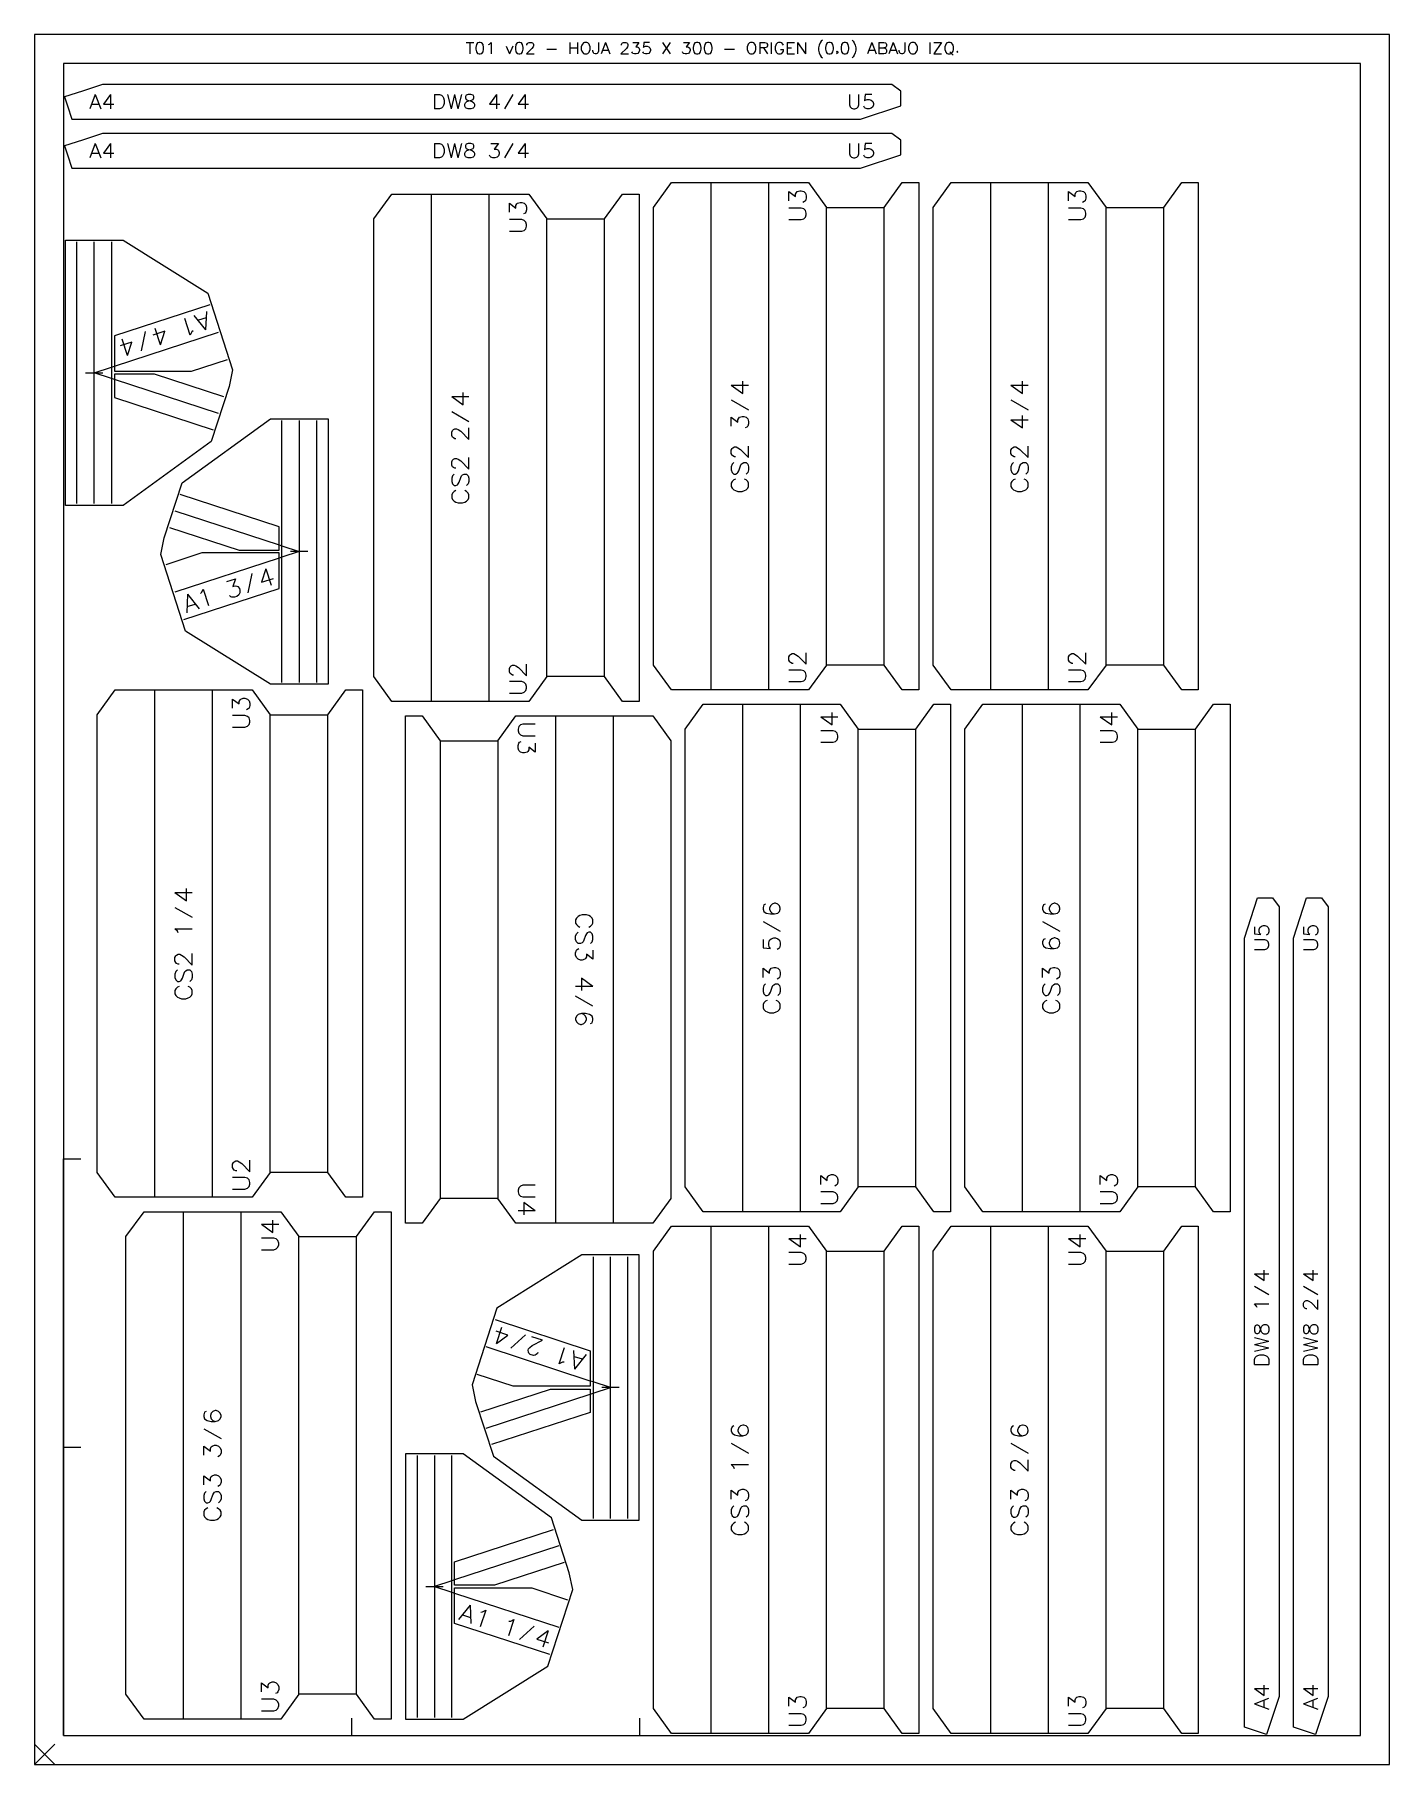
# Model space of a CAD drawing. Extents: x 0 to 235, y 0 to 300.
import ezdxf

# ---------------------------------------------------------------- set-up
doc = ezdxf.new("R2010")
doc.units = 0
for name, color, linetype in [('CORTE', 1, 'Continuous'), ('EJE', 4, 'Continuous'), ('PLIEGUE', 3, 'Continuous'), ('REFERENCIA', 8, 'Continuous'), ('ROTULO', 5, 'Continuous')]:
    doc.layers.add(name, color=color, linetype=linetype)

msp = doc.modelspace()

# ---------------------------------------------------------------- linework, layer by layer
at = {"layer": 'CORTE', "color": 1, "linetype": 'CONTINUOUS'}
for points in [[(6.4583, 285.35), (143.2763, 285.35), (150.2735, 287.6338), (150.2735, 287.6338), (150.2735, 289.1983), (150.2735, 290.2177), (150.2735, 290.2177), (148.7129, 291.35), (11.7946, 291.35), (8.3255, 290.2177), (8.3255, 290.2177), (5.2022, 289.1983), (5.2022, 289.1983), (5.7129, 287.6338)], [(6.4583, 276.85), (143.2763, 276.85), (150.2735, 279.1338), (150.2735, 279.1338), (150.2735, 280.6983), (150.2735, 281.7177), (150.2735, 281.7177), (148.7129, 282.85), (11.7946, 282.85), (8.3255, 281.7177), (8.3255, 281.7177), (5.2022, 280.6983), (5.2022, 280.6983), (5.7129, 279.1338)], [(107.35, 190.6672), (107.35, 270.0328), (110.4823, 274.35), (110.4823, 274.35), (117.35, 274.35), (127.35, 274.35), (134.2177, 274.35), (134.2177, 274.35), (137.35, 270.0328), (137.35, 270.0328), (147.35, 270.0328), (147.35, 270.0328), (150.4823, 274.35), (150.4823, 274.35), (153.35, 274.35), (153.35, 186.35), (150.4823, 186.35), (150.4823, 186.35), (147.35, 190.6672), (147.35, 190.6672), (137.35, 190.6672), (137.35, 190.6672), (134.2177, 186.35), (134.2177, 186.35), (127.35, 186.35), (117.35, 186.35), (110.4823, 186.35), (110.4823, 186.35)], [(155.85, 190.6672), (155.85, 270.0328), (158.9823, 274.35), (158.9823, 274.35), (165.85, 274.35), (175.85, 274.35), (182.7177, 274.35), (182.7177, 274.35), (185.85, 270.0328), (185.85, 270.0328), (195.85, 270.0328), (195.85, 270.0328), (198.9823, 274.35), (198.9823, 274.35), (201.85, 274.35), (201.85, 186.35), (198.9823, 186.35), (198.9823, 186.35), (195.85, 190.6672), (195.85, 190.6672), (185.85, 190.6672), (185.85, 190.6672), (182.7177, 186.35), (182.7177, 186.35), (175.85, 186.35), (165.85, 186.35), (158.9823, 186.35), (158.9823, 186.35)], [(58.85, 188.6672), (58.85, 268.0328), (61.9823, 272.35), (61.9823, 272.35), (68.85, 272.35), (78.85, 272.35), (85.7177, 272.35), (85.7177, 272.35), (88.85, 268.0328), (88.85, 268.0328), (98.85, 268.0328), (98.85, 268.0328), (101.9823, 272.35), (101.9823, 272.35), (104.85, 272.35), (104.85, 184.35), (101.9823, 184.35), (101.9823, 184.35), (98.85, 188.6672), (98.85, 188.6672), (88.85, 188.6672), (88.85, 188.6672), (85.7177, 184.35), (85.7177, 184.35), (78.85, 184.35), (68.85, 184.35), (61.9823, 184.35), (61.9823, 184.35)], [(5.35, 218.35), (5.35, 264.35), (15.35, 264.35), (30.05, 255.15), (34.35, 241.85), (33.75, 238.95), (30.65, 229.45), (15.35, 218.35)], [(50.8943, 233.35), (50.8943, 187.35), (40.8943, 187.35), (26.1943, 196.55), (21.8943, 209.85), (22.4943, 212.75), (25.5943, 222.25), (40.8943, 233.35)], [(10.85, 102.6672), (10.85, 182.0328), (13.9823, 186.35), (13.9823, 186.35), (20.85, 186.35), (30.85, 186.35), (37.7177, 186.35), (37.7177, 186.35), (40.85, 182.0328), (40.85, 182.0328), (50.85, 182.0328), (50.85, 182.0328), (53.9823, 186.35), (53.9823, 186.35), (56.85, 186.35), (56.85, 98.35), (53.9823, 98.35), (53.9823, 98.35), (50.85, 102.6672), (50.85, 102.6672), (40.85, 102.6672), (40.85, 102.6672), (37.7177, 98.35), (37.7177, 98.35), (30.85, 98.35), (20.85, 98.35), (13.9823, 98.35), (13.9823, 98.35)], [(112.85, 100.1672), (112.85, 179.5328), (115.9823, 183.85), (115.9823, 183.85), (122.85, 183.85), (132.85, 183.85), (139.7177, 183.85), (139.7177, 183.85), (142.85, 179.5328), (142.85, 179.5328), (152.85, 179.5328), (152.85, 179.5328), (155.9823, 183.85), (155.9823, 183.85), (158.85, 183.85), (158.85, 95.85), (155.9823, 95.85), (155.9823, 95.85), (152.85, 100.1672), (152.85, 100.1672), (142.85, 100.1672), (142.85, 100.1672), (139.7177, 95.85), (139.7177, 95.85), (132.85, 95.85), (122.85, 95.85), (115.9823, 95.85), (115.9823, 95.85)], [(161.35, 100.1672), (161.35, 179.5328), (164.4823, 183.85), (164.4823, 183.85), (171.35, 183.85), (181.35, 183.85), (188.2177, 183.85), (188.2177, 183.85), (191.35, 179.5328), (191.35, 179.5328), (201.35, 179.5328), (201.35, 179.5328), (204.4823, 183.85), (204.4823, 183.85), (207.35, 183.85), (207.35, 95.85), (204.4823, 95.85), (204.4823, 95.85), (201.35, 100.1672), (201.35, 100.1672), (191.35, 100.1672), (191.35, 100.1672), (188.2177, 95.85), (188.2177, 95.85), (181.35, 95.85), (171.35, 95.85), (164.4823, 95.85), (164.4823, 95.85)], [(110.35, 177.5328), (110.35, 98.1672), (107.2177, 93.85), (107.2177, 93.85), (100.35, 93.85), (90.35, 93.85), (83.4823, 93.85), (83.4823, 93.85), (80.35, 98.1672), (80.35, 98.1672), (70.35, 98.1672), (70.35, 98.1672), (67.2177, 93.85), (67.2177, 93.85), (64.35, 93.85), (64.35, 181.85), (67.2177, 181.85), (67.2177, 181.85), (70.35, 177.5328), (70.35, 177.5328), (80.35, 177.5328), (80.35, 177.5328), (83.4823, 181.85), (83.4823, 181.85), (90.35, 181.85), (100.35, 181.85), (107.2177, 181.85), (107.2177, 181.85)], [(209.85, 6.4583), (209.85, 143.2763), (212.1338, 150.2735), (212.1338, 150.2735), (213.6983, 150.2735), (214.7177, 150.2735), (214.7177, 150.2735), (215.85, 148.7129), (215.85, 11.7946), (214.7177, 8.3255), (214.7177, 8.3255), (213.6983, 5.2022), (213.6983, 5.2022), (212.1338, 5.7129)], [(218.35, 6.4583), (218.35, 143.2763), (220.6338, 150.2735), (220.6338, 150.2735), (222.1983, 150.2735), (223.2177, 150.2735), (223.2177, 150.2735), (224.35, 148.7129), (224.35, 11.7946), (223.2177, 8.3255), (223.2177, 8.3255), (222.1983, 5.2022), (222.1983, 5.2022), (220.6338, 5.7129)], [(15.85, 12.1672), (15.85, 91.5328), (18.9823, 95.85), (18.9823, 95.85), (25.85, 95.85), (35.85, 95.85), (42.7177, 95.85), (42.7177, 95.85), (45.85, 91.5328), (45.85, 91.5328), (55.85, 91.5328), (55.85, 91.5328), (58.9823, 95.85), (58.9823, 95.85), (61.85, 95.85), (61.85, 7.85), (58.9823, 7.85), (58.9823, 7.85), (55.85, 12.1672), (55.85, 12.1672), (45.85, 12.1672), (45.85, 12.1672), (42.7177, 7.85), (42.7177, 7.85), (35.85, 7.85), (25.85, 7.85), (18.9823, 7.85), (18.9823, 7.85)], [(107.35, 9.6672), (107.35, 89.0328), (110.4823, 93.35), (110.4823, 93.35), (117.35, 93.35), (127.35, 93.35), (134.2177, 93.35), (134.2177, 93.35), (137.35, 89.0328), (137.35, 89.0328), (147.35, 89.0328), (147.35, 89.0328), (150.4823, 93.35), (150.4823, 93.35), (153.35, 93.35), (153.35, 5.35), (150.4823, 5.35), (150.4823, 5.35), (147.35, 9.6672), (147.35, 9.6672), (137.35, 9.6672), (137.35, 9.6672), (134.2177, 5.35), (134.2177, 5.35), (127.35, 5.35), (117.35, 5.35), (110.4823, 5.35), (110.4823, 5.35)], [(155.85, 9.6672), (155.85, 89.0328), (158.9823, 93.35), (158.9823, 93.35), (165.85, 93.35), (175.85, 93.35), (182.7177, 93.35), (182.7177, 93.35), (185.85, 89.0328), (185.85, 89.0328), (195.85, 89.0328), (195.85, 89.0328), (198.9823, 93.35), (198.9823, 93.35), (201.85, 93.35), (201.85, 5.35), (198.9823, 5.35), (198.9823, 5.35), (195.85, 9.6672), (195.85, 9.6672), (185.85, 9.6672), (185.85, 9.6672), (182.7177, 5.35), (182.7177, 5.35), (175.85, 5.35), (165.85, 5.35), (158.9823, 5.35), (158.9823, 5.35)], [(104.8943, 42.35), (104.8943, 88.35), (94.8943, 88.35), (80.1943, 79.15), (75.8943, 65.85), (76.4943, 62.95), (79.5943, 53.45), (94.8943, 42.35)], [(64.35, 53.85), (64.35, 7.85), (74.35, 7.85), (89.05, 17.05), (93.35, 30.35), (92.75, 33.25), (89.65, 42.75), (74.35, 53.85)]]:
    msp.add_lwpolyline(points, close=True, dxfattribs=at)
at = {"layer": 'EJE', "color": 4, "linetype": 'CONTINUOUS'}
for p, q in [((7.35, 218.65), (7.35, 264.05)), ((13.35, 264.05), (13.35, 242.3292)), ((13.85, 242.4924), (31.9202, 248.3903)), ((8.85, 241.35), (10.35, 241.35)), ((10.35, 241.35), (13.35, 242.3292)), ((13.35, 240.3708), (10.35, 241.35)), ((10.35, 241.35), (11.85, 241.35)), ((13.35, 242.3292), (13.85, 242.4924)), ((13.35, 242.3292), (13.35, 240.3708)), ((13.35, 240.3708), (13.35, 218.65)), ((13.85, 240.2076), (13.35, 240.3708)), ((31.9202, 234.3097), (13.85, 240.2076)), ((42.8943, 211.3292), (42.8943, 233.05)), ((48.8943, 233.05), (48.8943, 187.65)), ((24.324, 217.3903), (42.3943, 211.4924)), ((42.3943, 211.4924), (42.8943, 211.3292)), ((42.8943, 209.3708), (42.8943, 211.3292)), ((42.8943, 211.3292), (45.8943, 210.35)), ((45.8943, 210.35), (42.8943, 209.3708)), ((45.8943, 210.35), (44.3943, 210.35)), ((47.3943, 210.35), (45.8943, 210.35)), ((42.3943, 209.2076), (24.3241, 203.3097)), ((42.8943, 209.3708), (42.3943, 209.2076)), ((42.8943, 187.65), (42.8943, 209.3708)), ((96.8943, 88.05), (96.8943, 66.3292)), ((102.8943, 42.65), (102.8943, 88.05)), ((96.3943, 66.4924), (78.3241, 72.3903)), ((96.8943, 66.3292), (96.3943, 66.4924)), ((96.8943, 66.3292), (96.8943, 64.3708)), ((99.8943, 65.35), (96.8943, 66.3292)), ((78.324, 58.3097), (96.3943, 64.2076)), ((96.3943, 64.2076), (96.8943, 64.3708)), ((96.8943, 64.3708), (99.8943, 65.35)), ((96.8943, 64.3708), (96.8943, 42.65)), ((99.8943, 65.35), (98.3943, 65.35)), ((101.3943, 65.35), (99.8943, 65.35)), ((66.35, 53.55), (66.35, 8.15)), ((72.35, 31.8292), (72.35, 53.55)), ((90.9202, 37.8903), (72.85, 31.9924)), ((67.85, 30.85), (69.35, 30.85)), ((72.35, 31.8292), (69.35, 30.85)), ((69.35, 30.85), (72.35, 29.8708)), ((69.35, 30.85), (70.85, 30.85)), ((72.85, 31.9924), (72.35, 31.8292)), ((72.35, 29.8708), (72.35, 31.8292)), ((72.35, 8.15), (72.35, 29.8708)), ((72.35, 29.8708), (72.85, 29.7076)), ((72.85, 29.7076), (90.9202, 23.8097))]:
    msp.add_line(p, q, dxfattribs=at)
for points in [[(10.35, 241.35), (10.35, 242.85), (10.35, 264.05)], [(30.382, 253.1478), (13.85, 247.7519), (13.85, 242.4924)], [(13.85, 242.4924), (13.85, 241.6), (27.2304, 241.6), (33.4583, 243.6327)], [(10.35, 218.65), (10.35, 239.85), (10.35, 241.35)], [(32.8509, 237.1617), (20.7846, 241.1), (13.85, 241.1), (13.85, 240.2076)], [(13.85, 240.2076), (13.85, 237.0519), (30.9896, 231.4577)], [(45.8943, 233.05), (45.8943, 211.85), (45.8943, 210.35)], [(42.3943, 211.4924), (42.3943, 214.6481), (25.2547, 220.2423)], [(23.3934, 214.5383), (35.4596, 210.6), (42.3943, 210.6), (42.3943, 211.4924)], [(42.3943, 209.2076), (42.3943, 210.1), (29.0138, 210.1), (22.7859, 208.0673)], [(45.8943, 210.35), (45.8943, 208.85), (45.8943, 187.65)], [(25.8623, 198.5522), (42.3943, 203.9481), (42.3943, 209.2076)], [(99.8943, 65.35), (99.8943, 66.85), (99.8943, 88.05)], [(79.8623, 77.1478), (96.3943, 71.7519), (96.3943, 66.4924)], [(96.3943, 66.4924), (96.3943, 65.6), (83.0138, 65.6), (76.7859, 67.6327)], [(77.3934, 61.1617), (89.4596, 65.1), (96.3943, 65.1), (96.3943, 64.2076)], [(96.3943, 64.2076), (96.3943, 61.0519), (79.2547, 55.4577)], [(99.8943, 42.65), (99.8943, 63.85), (99.8943, 65.35)], [(69.35, 53.55), (69.35, 32.35), (69.35, 30.85)], [(72.85, 31.9924), (72.85, 35.1481), (89.9896, 40.7423)], [(91.8509, 35.0383), (79.7846, 31.1), (72.85, 31.1), (72.85, 31.9924)], [(69.35, 30.85), (69.35, 29.35), (69.35, 8.15)], [(72.85, 29.7076), (72.85, 30.6), (86.2304, 30.6), (92.4583, 28.5673)], [(89.382, 19.0522), (72.85, 24.4481), (72.85, 29.7076)]]:
    msp.add_lwpolyline(points, dxfattribs=at)
at = {"layer": 'PLIEGUE', "color": 3, "linetype": 'CONTINUOUS'}
for p, q in [((117.35, 186.35), (117.35, 274.35)), ((127.35, 186.35), (127.35, 274.35)), ((165.85, 186.35), (165.85, 274.35)), ((175.85, 186.35), (175.85, 274.35)), ((68.85, 184.35), (68.85, 272.35)), ((78.85, 184.35), (78.85, 272.35)), ((137.35, 190.6672), (137.35, 270.0328)), ((147.35, 190.6672), (147.35, 270.0328)), ((185.85, 190.6672), (185.85, 270.0328)), ((195.85, 190.6672), (195.85, 270.0328)), ((88.85, 188.6672), (88.85, 268.0328)), ((98.85, 188.6672), (98.85, 268.0328)), ((20.85, 98.35), (20.85, 186.35)), ((30.85, 98.35), (30.85, 186.35)), ((122.85, 95.85), (122.85, 183.85)), ((132.85, 95.85), (132.85, 183.85)), ((171.35, 95.85), (171.35, 183.85)), ((181.35, 95.85), (181.35, 183.85)), ((40.85, 102.6672), (40.85, 182.0328)), ((50.85, 102.6672), (50.85, 182.0328)), ((90.35, 181.85), (90.35, 93.85)), ((100.35, 181.85), (100.35, 93.85)), ((70.35, 177.5328), (70.35, 98.1672)), ((80.35, 177.5328), (80.35, 98.1672)), ((142.85, 100.1672), (142.85, 179.5328)), ((152.85, 100.1672), (152.85, 179.5328)), ((191.35, 100.1672), (191.35, 179.5328)), ((201.35, 100.1672), (201.35, 179.5328)), ((25.85, 7.85), (25.85, 95.85)), ((35.85, 7.85), (35.85, 95.85)), ((117.35, 5.35), (117.35, 93.35)), ((127.35, 5.35), (127.35, 93.35)), ((165.85, 5.35), (165.85, 93.35)), ((175.85, 5.35), (175.85, 93.35)), ((45.85, 12.1672), (45.85, 91.5328)), ((55.85, 12.1672), (55.85, 91.5328)), ((137.35, 9.6672), (137.35, 89.0328)), ((147.35, 9.6672), (147.35, 89.0328)), ((185.85, 9.6672), (185.85, 89.0328)), ((195.85, 9.6672), (195.85, 89.0328))]:
    msp.add_line(p, q, dxfattribs=at)
at = {"layer": 'REFERENCIA', "color": 8, "linetype": 'CONTINUOUS'}
for p, q in [((74.8333, 298.6429), (76.1667, 298.6429)), ((75.5, 298.6429), (75.5, 296.6429)), ((81.7857, 297.9762), (82.3571, 296.6429)), ((82.9286, 297.9762), (82.3571, 296.6429)), ((88.8333, 297.5), (90.5476, 297.5)), ((92.8333, 298.6429), (92.8333, 296.6429)), ((92.8333, 297.6905), (94.1667, 297.6905)), ((94.1667, 298.6429), (94.1667, 296.6429)), ((99.0238, 298.6429), (98.2619, 296.6429)), ((98.5476, 297.3095), (99.5, 297.3095)), ((99.0238, 298.6429), (99.7857, 296.6429)), ((108.9286, 298.6429), (110.2619, 296.6429)), ((110.2619, 298.6429), (108.9286, 296.6429)), ((119.6905, 297.5), (121.4048, 297.5)), ((125.7857, 298.6429), (125.7857, 296.6429)), ((126.4524, 297.6905), (127.119, 296.6429)), ((127.7857, 298.6429), (127.7857, 296.6429)), ((129.4048, 297.4048), (129.881, 297.4048)), ((130.5476, 298.6429), (130.5476, 296.6429)), ((130.5476, 298.6429), (131.7857, 298.6429)), ((130.5476, 297.6905), (131.3095, 297.6905)), ((132.3571, 298.6429), (132.3571, 296.6429)), ((132.3571, 298.6429), (133.6905, 296.6429)), ((133.6905, 298.6429), (133.6905, 296.6429)), ((145.2143, 298.6429), (144.4524, 296.6429)), ((144.7381, 297.3095), (145.6905, 297.3095)), ((145.2143, 298.6429), (145.9762, 296.6429)), ((146.4524, 298.6429), (146.4524, 296.6429)), ((148.9286, 298.6429), (148.1667, 296.6429)), ((148.4524, 297.3095), (149.4048, 297.3095)), ((148.9286, 298.6429), (149.6905, 296.6429)), ((155.3095, 298.6429), (155.3095, 296.6429)), ((157.3095, 298.6429), (155.9762, 296.6429)), ((155.9762, 298.6429), (157.3095, 298.6429)), ((158.7381, 297.0238), (159.3095, 296.4524)), ((130.5476, 296.6429), (131.7857, 296.6429)), ((155.9762, 296.6429), (157.3095, 296.6429)), ((0, 0), (3.5, 3.5)), ((0, 3.5), (3.5, 0))]:
    msp.add_line(p, q, dxfattribs=at)
for points in [[(0, 0), (235, 0), (235, 300), (0, 300), (0, 0)], [(77.119, 298.6429), (76.8333, 298.5476), (76.6429, 298.2619), (76.5476, 297.7857), (76.5476, 297.5), (76.6429, 297.0238), (76.8333, 296.7381), (77.119, 296.6429), (77.3095, 296.6429), (77.5952, 296.7381), (77.7857, 297.0238), (77.881, 297.5), (77.881, 297.7857), (77.7857, 298.2619), (77.5952, 298.5476), (77.3095, 298.6429), (77.119, 298.6429)], [(78.7381, 298.2619), (78.9286, 298.3571), (79.2143, 298.6429), (79.2143, 296.6429)], [(83.9762, 298.6429), (83.6905, 298.5476), (83.5, 298.2619), (83.4048, 297.7857), (83.4048, 297.5), (83.5, 297.0238), (83.6905, 296.7381), (83.9762, 296.6429), (84.1667, 296.6429), (84.4524, 296.7381), (84.6429, 297.0238), (84.7381, 297.5), (84.7381, 297.7857), (84.6429, 298.2619), (84.4524, 298.5476), (84.1667, 298.6429), (83.9762, 298.6429)], [(85.4048, 298.1667), (85.4048, 298.2619), (85.5, 298.4524), (85.5952, 298.5476), (85.7857, 298.6429), (86.1667, 298.6429), (86.3571, 298.5476), (86.4524, 298.4524), (86.5476, 298.2619), (86.5476, 298.0714), (86.4524, 297.881), (86.2619, 297.5952), (85.3095, 296.6429), (86.6429, 296.6429)], [(95.4048, 298.6429), (95.2143, 298.5476), (95.0238, 298.3571), (94.9286, 298.1667), (94.8333, 297.881), (94.8333, 297.4048), (94.9286, 297.119), (95.0238, 296.9286), (95.2143, 296.7381), (95.4048, 296.6429), (95.7857, 296.6429), (95.9762, 296.7381), (96.1667, 296.9286), (96.2619, 297.119), (96.3571, 297.4048), (96.3571, 297.881), (96.2619, 298.1667), (96.1667, 298.3571), (95.9762, 298.5476), (95.7857, 298.6429), (95.4048, 298.6429)], [(97.7857, 298.6429), (97.7857, 297.119), (97.6905, 296.8333), (97.5952, 296.7381), (97.4048, 296.6429), (97.2143, 296.6429), (97.0238, 296.7381), (96.9286, 296.8333), (96.8333, 297.119), (96.8333, 297.3095)], [(101.7857, 298.1667), (101.7857, 298.2619), (101.881, 298.4524), (101.9762, 298.5476), (102.1667, 298.6429), (102.5476, 298.6429), (102.7381, 298.5476), (102.8333, 298.4524), (102.9286, 298.2619), (102.9286, 298.0714), (102.8333, 297.881), (102.6429, 297.5952), (101.6905, 296.6429), (103.0238, 296.6429)], [(103.7857, 298.6429), (104.8333, 298.6429), (104.2619, 297.881), (104.5476, 297.881), (104.7381, 297.7857), (104.8333, 297.6905), (104.9286, 297.4048), (104.9286, 297.2143), (104.8333, 296.9286), (104.6429, 296.7381), (104.3571, 296.6429), (104.0714, 296.6429), (103.7857, 296.7381), (103.6905, 296.8333), (103.5952, 297.0238)], [(106.6429, 298.6429), (105.6905, 298.6429), (105.5952, 297.7857), (105.6905, 297.881), (105.9762, 297.9762), (106.2619, 297.9762), (106.5476, 297.881), (106.7381, 297.6905), (106.8333, 297.4048), (106.8333, 297.2143), (106.7381, 296.9286), (106.5476, 296.7381), (106.2619, 296.6429), (105.9762, 296.6429), (105.6905, 296.7381), (105.5952, 296.8333), (105.5, 297.0238)], [(112.5476, 298.6429), (113.5952, 298.6429), (113.0238, 297.881), (113.3095, 297.881), (113.5, 297.7857), (113.5952, 297.6905), (113.6905, 297.4048), (113.6905, 297.2143), (113.5952, 296.9286), (113.4048, 296.7381), (113.119, 296.6429), (112.8333, 296.6429), (112.5476, 296.7381), (112.4524, 296.8333), (112.3571, 297.0238)], [(114.8333, 298.6429), (114.5476, 298.5476), (114.3571, 298.2619), (114.2619, 297.7857), (114.2619, 297.5), (114.3571, 297.0238), (114.5476, 296.7381), (114.8333, 296.6429), (115.0238, 296.6429), (115.3095, 296.7381), (115.5, 297.0238), (115.5952, 297.5), (115.5952, 297.7857), (115.5, 298.2619), (115.3095, 298.5476), (115.0238, 298.6429), (114.8333, 298.6429)], [(116.7381, 298.6429), (116.4524, 298.5476), (116.2619, 298.2619), (116.1667, 297.7857), (116.1667, 297.5), (116.2619, 297.0238), (116.4524, 296.7381), (116.7381, 296.6429), (116.9286, 296.6429), (117.2143, 296.7381), (117.4048, 297.0238), (117.5, 297.5), (117.5, 297.7857), (117.4048, 298.2619), (117.2143, 298.5476), (116.9286, 298.6429), (116.7381, 298.6429)], [(124.1667, 298.6429), (123.9762, 298.5476), (123.7857, 298.3571), (123.6905, 298.1667), (123.5952, 297.881), (123.5952, 297.4048), (123.6905, 297.119), (123.7857, 296.9286), (123.9762, 296.7381), (124.1667, 296.6429), (124.5476, 296.6429), (124.7381, 296.7381), (124.9286, 296.9286), (125.0238, 297.119), (125.119, 297.4048), (125.119, 297.881), (125.0238, 298.1667), (124.9286, 298.3571), (124.7381, 298.5476), (124.5476, 298.6429), (124.1667, 298.6429)], [(125.7857, 298.6429), (126.6429, 298.6429), (126.9286, 298.5476), (127.0238, 298.4524), (127.119, 298.2619), (127.119, 298.0714), (127.0238, 297.881), (126.9286, 297.7857), (126.6429, 297.6905), (125.7857, 297.6905)], [(129.881, 298.1667), (129.7857, 298.3571), (129.5952, 298.5476), (129.4048, 298.6429), (129.0238, 298.6429), (128.8333, 298.5476), (128.6429, 298.3571), (128.5476, 298.1667), (128.4524, 297.881), (128.4524, 297.4048), (128.5476, 297.119), (128.6429, 296.9286), (128.8333, 296.7381), (129.0238, 296.6429), (129.4048, 296.6429), (129.5952, 296.7381), (129.7857, 296.9286), (129.881, 297.119), (129.881, 297.4048)], [(136.6429, 299.0238), (136.4524, 298.8333), (136.2619, 298.5476), (136.0714, 298.1667), (135.9762, 297.6905), (135.9762, 297.3095), (136.0714, 296.8333), (136.2619, 296.4524), (136.4524, 296.1667), (136.6429, 295.9762)], [(137.7857, 298.6429), (137.5, 298.5476), (137.3095, 298.2619), (137.2143, 297.7857), (137.2143, 297.5), (137.3095, 297.0238), (137.5, 296.7381), (137.7857, 296.6429), (137.9762, 296.6429), (138.2619, 296.7381), (138.4524, 297.0238), (138.5476, 297.5), (138.5476, 297.7857), (138.4524, 298.2619), (138.2619, 298.5476), (137.9762, 298.6429), (137.7857, 298.6429)], [(139.3095, 297.0238), (139.2143, 296.9286), (139.119, 297.0238), (139.2143, 297.119), (139.3095, 297.0238), (139.3095, 296.8333), (139.119, 296.6429)], [(140.4524, 298.6429), (140.1667, 298.5476), (139.9762, 298.2619), (139.881, 297.7857), (139.881, 297.5), (139.9762, 297.0238), (140.1667, 296.7381), (140.4524, 296.6429), (140.6429, 296.6429), (140.9286, 296.7381), (141.119, 297.0238), (141.2143, 297.5), (141.2143, 297.7857), (141.119, 298.2619), (140.9286, 298.5476), (140.6429, 298.6429), (140.4524, 298.6429)], [(141.7857, 299.0238), (141.9762, 298.8333), (142.1667, 298.5476), (142.3571, 298.1667), (142.4524, 297.6905), (142.4524, 297.3095), (142.3571, 296.8333), (142.1667, 296.4524), (141.9762, 296.1667), (141.7857, 295.9762)], [(146.4524, 298.6429), (147.3095, 298.6429), (147.5952, 298.5476), (147.6905, 298.4524), (147.7857, 298.2619), (147.7857, 298.0714), (147.6905, 297.881), (147.5952, 297.7857), (147.3095, 297.6905)], [(146.4524, 297.6905), (147.3095, 297.6905), (147.5952, 297.5952), (147.6905, 297.5), (147.7857, 297.3095), (147.7857, 297.0238), (147.6905, 296.8333), (147.5952, 296.7381), (147.3095, 296.6429), (146.4524, 296.6429)], [(150.9286, 298.6429), (150.9286, 297.119), (150.8333, 296.8333), (150.7381, 296.7381), (150.5476, 296.6429), (150.3571, 296.6429), (150.1667, 296.7381), (150.0714, 296.8333), (149.9762, 297.119), (149.9762, 297.3095)], [(152.1667, 298.6429), (151.9762, 298.5476), (151.7857, 298.3571), (151.6905, 298.1667), (151.5952, 297.881), (151.5952, 297.4048), (151.6905, 297.119), (151.7857, 296.9286), (151.9762, 296.7381), (152.1667, 296.6429), (152.5476, 296.6429), (152.7381, 296.7381), (152.9286, 296.9286), (153.0238, 297.119), (153.119, 297.4048), (153.119, 297.881), (153.0238, 298.1667), (152.9286, 298.3571), (152.7381, 298.5476), (152.5476, 298.6429), (152.1667, 298.6429)], [(158.4524, 298.6429), (158.2619, 298.5476), (158.0714, 298.3571), (157.9762, 298.1667), (157.881, 297.881), (157.881, 297.4048), (157.9762, 297.119), (158.0714, 296.9286), (158.2619, 296.7381), (158.4524, 296.6429), (158.8333, 296.6429), (159.0238, 296.7381), (159.2143, 296.9286), (159.3095, 297.119), (159.4048, 297.4048), (159.4048, 297.881), (159.3095, 298.1667), (159.2143, 298.3571), (159.0238, 298.5476), (158.8333, 298.6429), (158.4524, 298.6429)], [(160.0714, 297.119), (159.9762, 297.0238), (160.0714, 296.9286), (160.1667, 297.0238), (160.0714, 297.119)], [(5, 5), (230, 5), (230, 295), (5, 295), (5, 5)]]:
    msp.add_lwpolyline(points, dxfattribs=at)
at = {"layer": 'ROTULO', "color": 5, "linetype": 'CONTINUOUS'}
for p, q in [((10.533, 289.6), (9.5806, 287.1)), ((10.533, 289.6), (11.4854, 287.1)), ((13.152, 289.6), (13.152, 287.1)), ((69.3807, 289.6), (69.3807, 287.1)), ((71.6426, 289.6), (72.2378, 287.1)), ((72.8331, 289.6), (72.2378, 287.1)), ((72.8331, 289.6), (73.4283, 287.1)), ((74.0236, 289.6), (73.4283, 287.1)), ((80.095, 289.6), (80.095, 287.1)), ((82.9521, 289.6), (81.5236, 287.1)), ((85.095, 289.6), (85.095, 287.1)), ((9.9378, 287.9333), (11.1282, 287.9333)), ((10.533, 281.1), (9.5806, 278.6)), ((9.9378, 279.4333), (11.1282, 279.4333)), ((10.533, 281.1), (11.4854, 278.6)), ((13.152, 281.1), (13.152, 278.6)), ((69.3807, 281.1), (69.3807, 278.6)), ((71.6426, 281.1), (72.2378, 278.6)), ((72.8331, 281.1), (72.2378, 278.6)), ((72.8331, 281.1), (73.4283, 278.6)), ((74.0236, 281.1), (73.4283, 278.6)), ((82.9521, 281.1), (81.5236, 278.6)), ((85.095, 281.1), (85.095, 278.6)), ((21.8253, 246.2029), (20.8944, 249.0549)), ((29.702, 248.7738), (27.6847, 251.2712)), ((29.7605, 250.8967), (28.4024, 250.4535)), ((29.702, 248.7738), (29.8576, 251.9804)), ((16.1214, 244.3413), (15.1905, 247.1932)), ((18.5659, 245.1391), (19.2647, 248.523)), ((72.35, 237.2071), (75.35, 237.2071)), ((120.85, 239.2071), (123.85, 239.2071)), ((169.35, 239.2071), (172.35, 239.2071)), ((72.35, 234.6357), (75.35, 232.9214)), ((120.85, 236.6357), (123.85, 234.9214)), ((169.35, 236.6357), (172.35, 234.9214)), ((169.35, 233.2071), (172.35, 233.2071)), ((40.1229, 207.3587), (41.0537, 204.5068)), ((37.6784, 206.5609), (36.9795, 203.177)), ((26.5422, 202.9262), (26.3866, 199.7196)), ((26.4838, 200.8033), (27.8418, 201.2465)), ((26.5422, 202.9262), (28.5595, 200.4288)), ((136.35, 181.694), (139.35, 181.694)), ((184.85, 181.694), (187.85, 181.694)), ((24.35, 151.2071), (27.35, 151.2071)), ((24.35, 148.6357), (27.35, 146.9214)), ((126.35, 146.2071), (129.35, 144.4929)), ((174.85, 146.2071), (177.85, 144.4929)), ((96.85, 134.9214), (93.85, 134.9214)), ((96.85, 131.4929), (93.85, 133.2071)), ((5, 5), (5, 105)), ((5, 105), (8, 105)), ((86.85, 96.006), (83.85, 96.006)), ((39.35, 93.694), (42.35, 93.694)), ((130.85, 91.194), (133.85, 91.194)), ((179.35, 91.194), (182.35, 91.194)), ((211.6, 85.095), (214.1, 85.095)), ((220.1, 85.095), (222.6, 85.095)), ((211.6, 82.9521), (214.1, 81.5236)), ((220.1, 82.9521), (222.6, 81.5236)), ((80.1348, 73.0068), (81.0657, 75.8587)), ((82.5793, 72.2089), (85.1399, 74.529)), ((211.6, 74.0236), (214.1, 73.4283)), ((211.6, 72.8331), (214.1, 73.4283)), ((211.6, 72.8331), (214.1, 72.2378)), ((211.6, 71.6426), (214.1, 72.2378)), ((220.1, 74.0236), (222.6, 73.4283)), ((220.1, 72.8331), (222.6, 73.4283)), ((220.1, 72.8331), (222.6, 72.2378)), ((220.1, 71.6426), (222.6, 72.2378)), ((93.7155, 68.5742), (93.5599, 71.7808)), ((95.0151, 70.2539), (93.657, 70.6972)), ((93.7155, 68.5742), (95.7328, 71.0716)), ((211.6, 69.3807), (214.1, 69.3807)), ((220.1, 69.3807), (222.6, 69.3807)), ((29.35, 58.2071), (32.35, 56.4929)), ((5, 55), (8, 55)), ((120.85, 55.7071), (123.85, 53.9929)), ((169.35, 55.7071), (172.35, 53.9929)), ((75.5288, 27.6258), (73.5115, 25.1284)), ((75.5288, 27.6258), (75.6844, 24.4192)), ((74.2292, 25.9461), (75.5873, 25.5028)), ((86.6649, 23.9911), (84.1044, 21.671)), ((89.1095, 23.1932), (88.1786, 20.3413)), ((211.6, 13.152), (214.1, 13.152)), ((220.1, 13.152), (222.6, 13.152)), ((211.6, 10.533), (214.1, 11.4854)), ((211.6, 10.533), (214.1, 9.5806)), ((213.2667, 9.9378), (213.2667, 11.1282)), ((220.1, 10.533), (222.6, 11.4854)), ((220.1, 10.533), (222.6, 9.5806)), ((221.7667, 9.9378), (221.7667, 11.1282)), ((55, 5), (55, 8)), ((105, 5), (105, 8)), ((5, 5), (105, 5))]:
    msp.add_line(p, q, dxfattribs=at)
for points in [[(13.152, 289.6), (11.9616, 287.9333), (13.7473, 287.9333)], [(69.3807, 289.6), (70.214, 289.6), (70.5712, 289.481), (70.8093, 289.2429), (70.9283, 289.0048), (71.0474, 288.6476), (71.0474, 288.0524), (70.9283, 287.6952), (70.8093, 287.4571), (70.5712, 287.219), (70.214, 287.1), (69.3807, 287.1)], [(75.214, 289.6), (74.8569, 289.481), (74.7378, 289.2429), (74.7378, 289.0048), (74.8569, 288.7667), (75.095, 288.6476), (75.5712, 288.5286), (75.9283, 288.4095), (76.1664, 288.1714), (76.2855, 287.9333), (76.2855, 287.5762), (76.1664, 287.3381), (76.0474, 287.219), (75.6902, 287.1), (75.214, 287.1), (74.8569, 287.219), (74.7378, 287.3381), (74.6188, 287.5762), (74.6188, 287.9333), (74.7378, 288.1714), (74.9759, 288.4095), (75.3331, 288.5286), (75.8093, 288.6476), (76.0474, 288.7667), (76.1664, 289.0048), (76.1664, 289.2429), (76.0474, 289.481), (75.6902, 289.6), (75.214, 289.6)], [(80.095, 289.6), (78.9045, 287.9333), (80.6902, 287.9333)], [(85.095, 289.6), (83.9045, 287.9333), (85.6902, 287.9333)], [(141.3236, 289.6), (141.3236, 287.8143), (141.4427, 287.4571), (141.6808, 287.219), (142.0379, 287.1), (142.276, 287.1), (142.6332, 287.219), (142.8713, 287.4571), (142.9903, 287.8143), (142.9903, 289.6)], [(145.2522, 289.6), (144.0617, 289.6), (143.9427, 288.5286), (144.0617, 288.6476), (144.4189, 288.7667), (144.776, 288.7667), (145.1332, 288.6476), (145.3713, 288.4095), (145.4903, 288.0524), (145.4903, 287.8143), (145.3713, 287.4571), (145.1332, 287.219), (144.776, 287.1), (144.4189, 287.1), (144.0617, 287.219), (143.9427, 287.3381), (143.8236, 287.5762)], [(13.152, 281.1), (11.9616, 279.4333), (13.7473, 279.4333)], [(69.3807, 281.1), (70.214, 281.1), (70.5712, 280.981), (70.8093, 280.7429), (70.9283, 280.5048), (71.0474, 280.1476), (71.0474, 279.5524), (70.9283, 279.1952), (70.8093, 278.9571), (70.5712, 278.719), (70.214, 278.6), (69.3807, 278.6)], [(75.214, 281.1), (74.8569, 280.981), (74.7378, 280.7429), (74.7378, 280.5048), (74.8569, 280.2667), (75.095, 280.1476), (75.5712, 280.0286), (75.9283, 279.9095), (76.1664, 279.6714), (76.2855, 279.4333), (76.2855, 279.0762), (76.1664, 278.8381), (76.0474, 278.719), (75.6902, 278.6), (75.214, 278.6), (74.8569, 278.719), (74.7378, 278.8381), (74.6188, 279.0762), (74.6188, 279.4333), (74.7378, 279.6714), (74.9759, 279.9095), (75.3331, 280.0286), (75.8093, 280.1476), (76.0474, 280.2667), (76.1664, 280.5048), (76.1664, 280.7429), (76.0474, 280.981), (75.6902, 281.1), (75.214, 281.1)], [(79.1426, 281.1), (80.4521, 281.1), (79.7378, 280.1476), (80.095, 280.1476), (80.3331, 280.0286), (80.4521, 279.9095), (80.5712, 279.5524), (80.5712, 279.3143), (80.4521, 278.9571), (80.214, 278.719), (79.8569, 278.6), (79.4997, 278.6), (79.1426, 278.719), (79.0236, 278.8381), (78.9045, 279.0762)], [(85.095, 281.1), (83.9045, 279.4333), (85.6902, 279.4333)], [(141.3236, 281.1), (141.3236, 279.3143), (141.4427, 278.9571), (141.6808, 278.719), (142.0379, 278.6), (142.276, 278.6), (142.6332, 278.719), (142.8713, 278.9571), (142.9903, 279.3143), (142.9903, 281.1)], [(145.2522, 281.1), (144.0617, 281.1), (143.9427, 280.0286), (144.0617, 280.1476), (144.4189, 280.2667), (144.776, 280.2667), (145.1332, 280.1476), (145.3713, 279.9095), (145.4903, 279.5524), (145.4903, 279.3143), (145.3713, 278.9571), (145.1332, 278.719), (144.776, 278.6), (144.4189, 278.6), (144.0617, 278.719), (143.9427, 278.8381), (143.8236, 279.0762)], [(82.35, 269.194), (82.35, 270.7655), (83.4929, 269.9083), (83.4929, 270.3369), (83.6357, 270.6226), (83.7786, 270.7655), (84.2071, 270.9083), (84.4929, 270.9083), (84.9214, 270.7655), (85.2071, 270.4798), (85.35, 270.0512), (85.35, 269.6226), (85.2071, 269.194), (85.0643, 269.0512), (84.7786, 268.9083)], [(130.85, 271.194), (130.85, 272.7655), (131.9929, 271.9083), (131.9929, 272.3369), (132.1357, 272.6226), (132.2786, 272.7655), (132.7071, 272.9083), (132.9929, 272.9083), (133.4214, 272.7655), (133.7071, 272.4798), (133.85, 272.0512), (133.85, 271.6226), (133.7071, 271.194), (133.5643, 271.0512), (133.2786, 270.9083)], [(179.35, 271.194), (179.35, 272.7655), (180.4929, 271.9083), (180.4929, 272.3369), (180.6357, 272.6226), (180.7786, 272.7655), (181.2071, 272.9083), (181.4929, 272.9083), (181.9214, 272.7655), (182.2071, 272.4798), (182.35, 272.0512), (182.35, 271.6226), (182.2071, 271.194), (182.0643, 271.0512), (181.7786, 270.9083)], [(82.35, 265.9083), (84.4929, 265.9083), (84.9214, 266.0512), (85.2071, 266.3369), (85.35, 266.7655), (85.35, 267.0512), (85.2071, 267.4798), (84.9214, 267.7655), (84.4929, 267.9083), (82.35, 267.9083)], [(130.85, 267.9083), (132.9929, 267.9083), (133.4214, 268.0512), (133.7071, 268.3369), (133.85, 268.7655), (133.85, 269.0512), (133.7071, 269.4798), (133.4214, 269.7655), (132.9929, 269.9083), (130.85, 269.9083)], [(179.35, 267.9083), (181.4929, 267.9083), (181.9214, 268.0512), (182.2071, 268.3369), (182.35, 268.7655), (182.35, 269.0512), (182.2071, 269.4798), (181.9214, 269.7655), (181.4929, 269.9083), (179.35, 269.9083)], [(27.4876, 248.6522), (27.2603, 248.4277), (26.9859, 247.8873), (26.0551, 250.7393)], [(16.1214, 244.3413), (16.8589, 246.6858), (14.8218, 246.0209)], [(21.8253, 246.2029), (22.5628, 248.5475), (20.5257, 247.8826)], [(72.35, 237.2071), (74.35, 235.7786), (74.35, 237.9214)], [(120.85, 239.2071), (122.85, 237.7786), (122.85, 239.9214)], [(169.35, 239.2071), (171.35, 237.7786), (171.35, 239.9214)], [(73.0643, 229.9214), (72.9214, 229.9214), (72.6357, 230.0643), (72.4929, 230.2071), (72.35, 230.4929), (72.35, 231.0643), (72.4929, 231.35), (72.6357, 231.4929), (72.9214, 231.6357), (73.2071, 231.6357), (73.4929, 231.4929), (73.9214, 231.2071), (75.35, 229.7786), (75.35, 231.7786)], [(120.85, 232.0643), (120.85, 233.6357), (121.9929, 232.7786), (121.9929, 233.2071), (122.1357, 233.4929), (122.2786, 233.6357), (122.7071, 233.7786), (122.9929, 233.7786), (123.4214, 233.6357), (123.7071, 233.35), (123.85, 232.9214), (123.85, 232.4929), (123.7071, 232.0643), (123.5643, 231.9214), (123.2786, 231.7786)], [(169.35, 233.2071), (171.35, 231.7786), (171.35, 233.9214)], [(121.5643, 226.7786), (121.4214, 226.7786), (121.1357, 226.9214), (120.9929, 227.0643), (120.85, 227.35), (120.85, 227.9214), (120.9929, 228.2071), (121.1357, 228.35), (121.4214, 228.4929), (121.7071, 228.4929), (121.9929, 228.35), (122.4214, 228.0643), (123.85, 226.6357), (123.85, 228.6357)], [(170.0643, 226.7786), (169.9214, 226.7786), (169.6357, 226.9214), (169.4929, 227.0643), (169.35, 227.35), (169.35, 227.9214), (169.4929, 228.2071), (169.6357, 228.35), (169.9214, 228.4929), (170.2071, 228.4929), (170.4929, 228.35), (170.9214, 228.0643), (172.35, 226.6357), (172.35, 228.6357)], [(73.0643, 224.7786), (72.9214, 224.7786), (72.6357, 224.9214), (72.4929, 225.0643), (72.35, 225.35), (72.35, 225.9214), (72.4929, 226.2071), (72.6357, 226.35), (72.9214, 226.4929), (73.2071, 226.4929), (73.4929, 226.35), (73.9214, 226.0643), (75.35, 224.6357), (75.35, 226.6357)], [(121.2786, 225.7786), (120.9929, 225.4929), (120.85, 225.0643), (120.85, 224.4929), (120.9929, 224.0643), (121.2786, 223.7786), (121.5643, 223.7786), (121.85, 223.9214), (121.9929, 224.0643), (122.1357, 224.35), (122.4214, 225.2071), (122.5643, 225.4929), (122.7071, 225.6357), (122.9929, 225.7786), (123.4214, 225.7786), (123.7071, 225.4929), (123.85, 225.0643), (123.85, 224.4929), (123.7071, 224.0643), (123.4214, 223.7786)], [(169.7786, 225.7786), (169.4929, 225.4929), (169.35, 225.0643), (169.35, 224.4929), (169.4929, 224.0643), (169.7786, 223.7786), (170.0643, 223.7786), (170.35, 223.9214), (170.4929, 224.0643), (170.6357, 224.35), (170.9214, 225.2071), (171.0643, 225.4929), (171.2071, 225.6357), (171.4929, 225.7786), (171.9214, 225.7786), (172.2071, 225.4929), (172.35, 225.0643), (172.35, 224.4929), (172.2071, 224.0643), (171.9214, 223.7786)], [(72.7786, 223.7786), (72.4929, 223.4929), (72.35, 223.0643), (72.35, 222.4929), (72.4929, 222.0643), (72.7786, 221.7786), (73.0643, 221.7786), (73.35, 221.9214), (73.4929, 222.0643), (73.6357, 222.35), (73.9214, 223.2071), (74.0643, 223.4929), (74.2071, 223.6357), (74.4929, 223.7786), (74.9214, 223.7786), (75.2071, 223.4929), (75.35, 223.0643), (75.35, 222.4929), (75.2071, 222.0643), (74.9214, 221.7786)], [(121.5643, 222.9214), (121.2786, 222.7786), (120.9929, 222.4929), (120.85, 222.2071), (120.85, 221.6357), (120.9929, 221.35), (121.2786, 221.0643), (121.5643, 220.9214), (121.9929, 220.7786), (122.7071, 220.7786), (123.1357, 220.9214), (123.4214, 221.0643), (123.7071, 221.35), (123.85, 221.6357), (123.85, 222.2071), (123.7071, 222.4929), (123.4214, 222.7786), (123.1357, 222.9214)], [(170.0643, 222.9214), (169.7786, 222.7786), (169.4929, 222.4929), (169.35, 222.2071), (169.35, 221.6357), (169.4929, 221.35), (169.7786, 221.0643), (170.0643, 220.9214), (170.4929, 220.7786), (171.2071, 220.7786), (171.6357, 220.9214), (171.9214, 221.0643), (172.2071, 221.35), (172.35, 221.6357), (172.35, 222.2071), (172.2071, 222.4929), (171.9214, 222.7786), (171.6357, 222.9214)], [(73.0643, 220.9214), (72.7786, 220.7786), (72.4929, 220.4929), (72.35, 220.2071), (72.35, 219.6357), (72.4929, 219.35), (72.7786, 219.0643), (73.0643, 218.9214), (73.4929, 218.7786), (74.2071, 218.7786), (74.6357, 218.9214), (74.9214, 219.0643), (75.2071, 219.35), (75.35, 219.6357), (75.35, 220.2071), (75.2071, 220.4929), (74.9214, 220.7786), (74.6357, 220.9214)], [(40.1229, 207.3587), (39.3854, 205.0142), (41.4225, 205.6791)], [(33.3326, 205.1425), (34.8264, 205.63), (34.3662, 204.2776), (34.7736, 204.4106), (35.0896, 204.3635), (35.2697, 204.272), (35.5385, 203.9089), (35.6271, 203.6373), (35.6243, 203.1855), (35.4413, 202.8253), (35.0783, 202.5565), (34.6708, 202.4235), (34.2191, 202.4263), (34.039, 202.5178), (33.8145, 202.7451)], [(28.7566, 203.0478), (28.9839, 203.2723), (29.2584, 203.8127), (30.1892, 200.9607)], [(131.5643, 190.9345), (131.4214, 190.9345), (131.1357, 191.0774), (130.9929, 191.2202), (130.85, 191.506), (130.85, 192.0774), (130.9929, 192.3631), (131.1357, 192.506), (131.4214, 192.6488), (131.7071, 192.6488), (131.9929, 192.506), (132.4214, 192.2202), (133.85, 190.7917), (133.85, 192.7917)], [(180.0643, 190.9345), (179.9214, 190.9345), (179.6357, 191.0774), (179.4929, 191.2202), (179.35, 191.506), (179.35, 192.0774), (179.4929, 192.3631), (179.6357, 192.506), (179.9214, 192.6488), (180.2071, 192.6488), (180.4929, 192.506), (180.9214, 192.2202), (182.35, 190.7917), (182.35, 192.7917)], [(83.0643, 188.9345), (82.9214, 188.9345), (82.6357, 189.0774), (82.4929, 189.2202), (82.35, 189.506), (82.35, 190.0774), (82.4929, 190.3631), (82.6357, 190.506), (82.9214, 190.6488), (83.2071, 190.6488), (83.4929, 190.506), (83.9214, 190.2202), (85.35, 188.7917), (85.35, 190.7917)], [(130.85, 187.7917), (132.9929, 187.7917), (133.4214, 187.9345), (133.7071, 188.2202), (133.85, 188.6488), (133.85, 188.9345), (133.7071, 189.3631), (133.4214, 189.6488), (132.9929, 189.7917), (130.85, 189.7917)], [(179.35, 187.7917), (181.4929, 187.7917), (181.9214, 187.9345), (182.2071, 188.2202), (182.35, 188.6488), (182.35, 188.9345), (182.2071, 189.3631), (181.9214, 189.6488), (181.4929, 189.7917), (179.35, 189.7917)], [(82.35, 185.7917), (84.4929, 185.7917), (84.9214, 185.9345), (85.2071, 186.2202), (85.35, 186.6488), (85.35, 186.9345), (85.2071, 187.3631), (84.9214, 187.6488), (84.4929, 187.7917), (82.35, 187.7917)], [(34.35, 183.194), (34.35, 184.7655), (35.4929, 183.9083), (35.4929, 184.3369), (35.6357, 184.6226), (35.7786, 184.7655), (36.2071, 184.9083), (36.4929, 184.9083), (36.9214, 184.7655), (37.2071, 184.4798), (37.35, 184.0512), (37.35, 183.6226), (37.2071, 183.194), (37.0643, 183.0512), (36.7786, 182.9083)], [(34.35, 179.9083), (36.4929, 179.9083), (36.9214, 180.0512), (37.2071, 180.3369), (37.35, 180.7655), (37.35, 181.0512), (37.2071, 181.4798), (36.9214, 181.7655), (36.4929, 181.9083), (34.35, 181.9083)], [(86.85, 180.4083), (84.7071, 180.4083), (84.2786, 180.2655), (83.9929, 179.9798), (83.85, 179.5512), (83.85, 179.2655), (83.9929, 178.8369), (84.2786, 178.5512), (84.7071, 178.4083), (86.85, 178.4083)], [(136.35, 181.694), (138.35, 180.2655), (138.35, 182.4083)], [(184.85, 181.694), (186.85, 180.2655), (186.85, 182.4083)], [(86.85, 177.1226), (86.85, 175.5512), (85.7071, 176.4083), (85.7071, 175.9798), (85.5643, 175.694), (85.4214, 175.5512), (84.9929, 175.4083), (84.7071, 175.4083), (84.2786, 175.5512), (83.9929, 175.8369), (83.85, 176.2655), (83.85, 176.694), (83.9929, 177.1226), (84.1357, 177.2655), (84.4214, 177.4083)], [(136.35, 177.2655), (138.4929, 177.2655), (138.9214, 177.4083), (139.2071, 177.694), (139.35, 178.1226), (139.35, 178.4083), (139.2071, 178.8369), (138.9214, 179.1226), (138.4929, 179.2655), (136.35, 179.2655)], [(184.85, 177.2655), (186.9929, 177.2655), (187.4214, 177.4083), (187.7071, 177.694), (187.85, 178.1226), (187.85, 178.4083), (187.7071, 178.8369), (187.4214, 179.1226), (186.9929, 179.2655), (184.85, 179.2655)], [(24.35, 151.2071), (26.35, 149.7786), (26.35, 151.9214)], [(96.1357, 145.2071), (96.4214, 145.35), (96.7071, 145.6357), (96.85, 145.9214), (96.85, 146.4929), (96.7071, 146.7786), (96.4214, 147.0643), (96.1357, 147.2071), (95.7071, 147.35), (94.9929, 147.35), (94.5643, 147.2071), (94.2786, 147.0643), (93.9929, 146.7786), (93.85, 146.4929), (93.85, 145.9214), (93.9929, 145.6357), (94.2786, 145.35), (94.5643, 145.2071)], [(126.7786, 149.2071), (126.4929, 149.0643), (126.35, 148.6357), (126.35, 148.35), (126.4929, 147.9214), (126.9214, 147.6357), (127.6357, 147.4929), (128.35, 147.4929), (128.9214, 147.6357), (129.2071, 147.9214), (129.35, 148.35), (129.35, 148.4929), (129.2071, 148.9214), (128.9214, 149.2071), (128.4929, 149.35), (128.35, 149.35), (127.9214, 149.2071), (127.6357, 148.9214), (127.4929, 148.4929), (127.4929, 148.35), (127.6357, 147.9214), (127.9214, 147.6357), (128.35, 147.4929)], [(175.2786, 149.2071), (174.9929, 149.0643), (174.85, 148.6357), (174.85, 148.35), (174.9929, 147.9214), (175.4214, 147.6357), (176.1357, 147.4929), (176.85, 147.4929), (177.4214, 147.6357), (177.7071, 147.9214), (177.85, 148.35), (177.85, 148.4929), (177.7071, 148.9214), (177.4214, 149.2071), (176.9929, 149.35), (176.85, 149.35), (176.4214, 149.2071), (176.1357, 148.9214), (175.9929, 148.4929), (175.9929, 148.35), (176.1357, 147.9214), (176.4214, 147.6357), (176.85, 147.4929)], [(24.9214, 144.2071), (24.7786, 144.4929), (24.35, 144.9214), (27.35, 144.9214)], [(96.4214, 142.35), (96.7071, 142.6357), (96.85, 143.0643), (96.85, 143.6357), (96.7071, 144.0643), (96.4214, 144.35), (96.1357, 144.35), (95.85, 144.2071), (95.7071, 144.0643), (95.5643, 143.7786), (95.2786, 142.9214), (95.1357, 142.6357), (94.9929, 142.4929), (94.7071, 142.35), (94.2786, 142.35), (93.9929, 142.6357), (93.85, 143.0643), (93.85, 143.6357), (93.9929, 144.0643), (94.2786, 144.35)], [(211.6, 145.2522), (211.6, 144.0617), (212.6714, 143.9427), (212.5524, 144.0617), (212.4333, 144.4189), (212.4333, 144.776), (212.5524, 145.1332), (212.7905, 145.3713), (213.1476, 145.4903), (213.3857, 145.4903), (213.7429, 145.3713), (213.981, 145.1332), (214.1, 144.776), (214.1, 144.4189), (213.981, 144.0617), (213.8619, 143.9427), (213.6238, 143.8236)], [(220.1, 145.2522), (220.1, 144.0617), (221.1714, 143.9427), (221.0524, 144.0617), (220.9333, 144.4189), (220.9333, 144.776), (221.0524, 145.1332), (221.2905, 145.3713), (221.6476, 145.4903), (221.8857, 145.4903), (222.2429, 145.3713), (222.481, 145.1332), (222.6, 144.776), (222.6, 144.4189), (222.481, 144.0617), (222.3619, 143.9427), (222.1238, 143.8236)], [(96.85, 141.2071), (96.85, 139.6357), (95.7071, 140.4929), (95.7071, 140.0643), (95.5643, 139.7786), (95.4214, 139.6357), (94.9929, 139.4929), (94.7071, 139.4929), (94.2786, 139.6357), (93.9929, 139.9214), (93.85, 140.35), (93.85, 140.7786), (93.9929, 141.2071), (94.1357, 141.35), (94.4214, 141.4929)], [(126.35, 143.0643), (126.35, 141.6357), (127.6357, 141.4929), (127.4929, 141.6357), (127.35, 142.0643), (127.35, 142.4929), (127.4929, 142.9214), (127.7786, 143.2071), (128.2071, 143.35), (128.4929, 143.35), (128.9214, 143.2071), (129.2071, 142.9214), (129.35, 142.4929), (129.35, 142.0643), (129.2071, 141.6357), (129.0643, 141.4929), (128.7786, 141.35)], [(175.2786, 143.2071), (174.9929, 143.0643), (174.85, 142.6357), (174.85, 142.35), (174.9929, 141.9214), (175.4214, 141.6357), (176.1357, 141.4929), (176.85, 141.4929), (177.4214, 141.6357), (177.7071, 141.9214), (177.85, 142.35), (177.85, 142.4929), (177.7071, 142.9214), (177.4214, 143.2071), (176.9929, 143.35), (176.85, 143.35), (176.4214, 143.2071), (176.1357, 142.9214), (175.9929, 142.4929), (175.9929, 142.35), (176.1357, 141.9214), (176.4214, 141.6357), (176.85, 141.4929)], [(211.6, 141.3236), (213.3857, 141.3236), (213.7429, 141.4427), (213.981, 141.6808), (214.1, 142.0379), (214.1, 142.276), (213.981, 142.6332), (213.7429, 142.8713), (213.3857, 142.9903), (211.6, 142.9903)], [(220.1, 141.3236), (221.8857, 141.3236), (222.2429, 141.4427), (222.481, 141.6808), (222.6, 142.0379), (222.6, 142.276), (222.481, 142.6332), (222.2429, 142.8713), (221.8857, 142.9903), (220.1, 142.9903)], [(25.0643, 138.7786), (24.9214, 138.7786), (24.6357, 138.9214), (24.4929, 139.0643), (24.35, 139.35), (24.35, 139.9214), (24.4929, 140.2071), (24.6357, 140.35), (24.9214, 140.4929), (25.2071, 140.4929), (25.4929, 140.35), (25.9214, 140.0643), (27.35, 138.6357), (27.35, 140.6357)], [(126.35, 136.4929), (126.35, 138.0643), (127.4929, 137.2071), (127.4929, 137.6357), (127.6357, 137.9214), (127.7786, 138.0643), (128.2071, 138.2071), (128.4929, 138.2071), (128.9214, 138.0643), (129.2071, 137.7786), (129.35, 137.35), (129.35, 136.9214), (129.2071, 136.4929), (129.0643, 136.35), (128.7786, 136.2071)], [(174.85, 136.4929), (174.85, 138.0643), (175.9929, 137.2071), (175.9929, 137.6357), (176.1357, 137.9214), (176.2786, 138.0643), (176.7071, 138.2071), (176.9929, 138.2071), (177.4214, 138.0643), (177.7071, 137.7786), (177.85, 137.35), (177.85, 136.9214), (177.7071, 136.4929), (177.5643, 136.35), (177.2786, 136.2071)], [(24.7786, 137.7786), (24.4929, 137.4929), (24.35, 137.0643), (24.35, 136.4929), (24.4929, 136.0643), (24.7786, 135.7786), (25.0643, 135.7786), (25.35, 135.9214), (25.4929, 136.0643), (25.6357, 136.35), (25.9214, 137.2071), (26.0643, 137.4929), (26.2071, 137.6357), (26.4929, 137.7786), (26.9214, 137.7786), (27.2071, 137.4929), (27.35, 137.0643), (27.35, 136.4929), (27.2071, 136.0643), (26.9214, 135.7786)], [(96.85, 134.9214), (94.85, 136.35), (94.85, 134.2071)], [(126.7786, 135.35), (126.4929, 135.0643), (126.35, 134.6357), (126.35, 134.0643), (126.4929, 133.6357), (126.7786, 133.35), (127.0643, 133.35), (127.35, 133.4929), (127.4929, 133.6357), (127.6357, 133.9214), (127.9214, 134.7786), (128.0643, 135.0643), (128.2071, 135.2071), (128.4929, 135.35), (128.9214, 135.35), (129.2071, 135.0643), (129.35, 134.6357), (129.35, 134.0643), (129.2071, 133.6357), (128.9214, 133.35)], [(175.2786, 135.35), (174.9929, 135.0643), (174.85, 134.6357), (174.85, 134.0643), (174.9929, 133.6357), (175.2786, 133.35), (175.5643, 133.35), (175.85, 133.4929), (175.9929, 133.6357), (176.1357, 133.9214), (176.4214, 134.7786), (176.5643, 135.0643), (176.7071, 135.2071), (176.9929, 135.35), (177.4214, 135.35), (177.7071, 135.0643), (177.85, 134.6357), (177.85, 134.0643), (177.7071, 133.6357), (177.4214, 133.35)], [(25.0643, 134.9214), (24.7786, 134.7786), (24.4929, 134.4929), (24.35, 134.2071), (24.35, 133.6357), (24.4929, 133.35), (24.7786, 133.0643), (25.0643, 132.9214), (25.4929, 132.7786), (26.2071, 132.7786), (26.6357, 132.9214), (26.9214, 133.0643), (27.2071, 133.35), (27.35, 133.6357), (27.35, 134.2071), (27.2071, 134.4929), (26.9214, 134.7786), (26.6357, 134.9214)], [(127.0643, 132.4929), (126.7786, 132.35), (126.4929, 132.0643), (126.35, 131.7786), (126.35, 131.2071), (126.4929, 130.9214), (126.7786, 130.6357), (127.0643, 130.4929), (127.4929, 130.35), (128.2071, 130.35), (128.6357, 130.4929), (128.9214, 130.6357), (129.2071, 130.9214), (129.35, 131.2071), (129.35, 131.7786), (129.2071, 132.0643), (128.9214, 132.35), (128.6357, 132.4929)], [(175.5643, 132.4929), (175.2786, 132.35), (174.9929, 132.0643), (174.85, 131.7786), (174.85, 131.2071), (174.9929, 130.9214), (175.2786, 130.6357), (175.5643, 130.4929), (175.9929, 130.35), (176.7071, 130.35), (177.1357, 130.4929), (177.4214, 130.6357), (177.7071, 130.9214), (177.85, 131.2071), (177.85, 131.7786), (177.7071, 132.0643), (177.4214, 132.35), (177.1357, 132.4929)], [(96.4214, 128.4929), (96.7071, 128.6357), (96.85, 129.0643), (96.85, 129.35), (96.7071, 129.7786), (96.2786, 130.0643), (95.5643, 130.2071), (94.85, 130.2071), (94.2786, 130.0643), (93.9929, 129.7786), (93.85, 129.35), (93.85, 129.2071), (93.9929, 128.7786), (94.2786, 128.4929), (94.7071, 128.35), (94.85, 128.35), (95.2786, 128.4929), (95.5643, 128.7786), (95.7071, 129.2071), (95.7071, 129.35), (95.5643, 129.7786), (95.2786, 130.0643), (94.85, 130.2071)], [(35.0643, 102.9345), (34.9214, 102.9345), (34.6357, 103.0774), (34.4929, 103.2202), (34.35, 103.506), (34.35, 104.0774), (34.4929, 104.3631), (34.6357, 104.506), (34.9214, 104.6488), (35.2071, 104.6488), (35.4929, 104.506), (35.9214, 104.2202), (37.35, 102.7917), (37.35, 104.7917)], [(136.35, 100.5774), (136.35, 102.1488), (137.4929, 101.2917), (137.4929, 101.7202), (137.6357, 102.006), (137.7786, 102.1488), (138.2071, 102.2917), (138.4929, 102.2917), (138.9214, 102.1488), (139.2071, 101.8631), (139.35, 101.4345), (139.35, 101.006), (139.2071, 100.5774), (139.0643, 100.4345), (138.7786, 100.2917)], [(184.85, 100.5774), (184.85, 102.1488), (185.9929, 101.2917), (185.9929, 101.7202), (186.1357, 102.006), (186.2786, 102.1488), (186.7071, 102.2917), (186.9929, 102.2917), (187.4214, 102.1488), (187.7071, 101.8631), (187.85, 101.4345), (187.85, 101.006), (187.7071, 100.5774), (187.5643, 100.4345), (187.2786, 100.2917)], [(34.35, 99.7917), (36.4929, 99.7917), (36.9214, 99.9345), (37.2071, 100.2202), (37.35, 100.6488), (37.35, 100.9345), (37.2071, 101.3631), (36.9214, 101.6488), (36.4929, 101.7917), (34.35, 101.7917)], [(86.85, 100.4345), (84.7071, 100.4345), (84.2786, 100.2917), (83.9929, 100.006), (83.85, 99.5774), (83.85, 99.2917), (83.9929, 98.8631), (84.2786, 98.5774), (84.7071, 98.4345), (86.85, 98.4345)], [(136.35, 97.2917), (138.4929, 97.2917), (138.9214, 97.4345), (139.2071, 97.7202), (139.35, 98.1488), (139.35, 98.4345), (139.2071, 98.8631), (138.9214, 99.1488), (138.4929, 99.2917), (136.35, 99.2917)], [(184.85, 97.2917), (186.9929, 97.2917), (187.4214, 97.4345), (187.7071, 97.7202), (187.85, 98.1488), (187.85, 98.4345), (187.7071, 98.8631), (187.4214, 99.1488), (186.9929, 99.2917), (184.85, 99.2917)], [(86.85, 96.006), (84.85, 97.4345), (84.85, 95.2917)], [(39.35, 93.694), (41.35, 92.2655), (41.35, 94.4083)], [(39.35, 89.2655), (41.4929, 89.2655), (41.9214, 89.4083), (42.2071, 89.694), (42.35, 90.1226), (42.35, 90.4083), (42.2071, 90.8369), (41.9214, 91.1226), (41.4929, 91.2655), (39.35, 91.2655)], [(130.85, 91.194), (132.85, 89.7655), (132.85, 91.9083)], [(179.35, 91.194), (181.35, 89.7655), (181.35, 91.9083)], [(130.85, 86.7655), (132.9929, 86.7655), (133.4214, 86.9083), (133.7071, 87.194), (133.85, 87.6226), (133.85, 87.9083), (133.7071, 88.3369), (133.4214, 88.6226), (132.9929, 88.7655), (130.85, 88.7655)], [(179.35, 86.7655), (181.4929, 86.7655), (181.9214, 86.9083), (182.2071, 87.194), (182.35, 87.6226), (182.35, 87.9083), (182.2071, 88.3369), (181.9214, 88.6226), (181.4929, 88.7655), (179.35, 88.7655)], [(211.6, 85.095), (213.2667, 83.9045), (213.2667, 85.6902)], [(220.1, 85.095), (221.7667, 83.9045), (221.7667, 85.6902)], [(212.0762, 79.2616), (211.9571, 79.4997), (211.6, 79.8569), (214.1, 79.8569)], [(220.6952, 79.0236), (220.5762, 79.0236), (220.3381, 79.1426), (220.219, 79.2616), (220.1, 79.4997), (220.1, 79.9759), (220.219, 80.214), (220.3381, 80.3331), (220.5762, 80.4521), (220.8143, 80.4521), (221.0524, 80.3331), (221.4095, 80.095), (222.6, 78.9045), (222.6, 80.5712)], [(80.1348, 73.0068), (82.1135, 74.4648), (80.0764, 75.1297)], [(211.6, 75.214), (211.719, 74.8569), (211.9571, 74.7378), (212.1952, 74.7378), (212.4333, 74.8569), (212.5524, 75.095), (212.6714, 75.5712), (212.7905, 75.9283), (213.0286, 76.1664), (213.2667, 76.2855), (213.6238, 76.2855), (213.8619, 76.1664), (213.981, 76.0474), (214.1, 75.6902), (214.1, 75.214), (213.981, 74.8569), (213.8619, 74.7378), (213.6238, 74.6188), (213.2667, 74.6188), (213.0286, 74.7378), (212.7905, 74.9759), (212.6714, 75.3331), (212.5524, 75.8093), (212.4333, 76.0474), (212.1952, 76.1664), (211.9571, 76.1664), (211.719, 76.0474), (211.6, 75.6902), (211.6, 75.214)], [(220.1, 75.214), (220.219, 74.8569), (220.4571, 74.7378), (220.6952, 74.7378), (220.9333, 74.8569), (221.0524, 75.095), (221.1714, 75.5712), (221.2905, 75.9283), (221.5286, 76.1664), (221.7667, 76.2855), (222.1238, 76.2855), (222.3619, 76.1664), (222.481, 76.0474), (222.6, 75.6902), (222.6, 75.214), (222.481, 74.8569), (222.3619, 74.7378), (222.1238, 74.6188), (221.7667, 74.6188), (221.5286, 74.7378), (221.2905, 74.9759), (221.1714, 75.3331), (221.0524, 75.8093), (220.9333, 76.0474), (220.6952, 76.1664), (220.4571, 76.1664), (220.219, 76.0474), (220.1, 75.6902), (220.1, 75.214)], [(87.2826, 71.4252), (87.2383, 71.2894), (87.0138, 71.0621), (86.8337, 70.9707), (86.5177, 70.9235), (85.9745, 71.1008), (85.7472, 71.3253), (85.6557, 71.5054), (85.6086, 71.8213), (85.6972, 72.0929), (85.9217, 72.3202), (86.3263, 72.639), (88.1276, 73.5538), (86.2263, 74.1744)], [(91.8557, 69.7823), (91.5397, 69.7352), (90.9993, 69.4607), (91.9302, 72.3127)], [(211.6, 69.3807), (211.6, 70.214), (211.719, 70.5712), (211.9571, 70.8093), (212.1952, 70.9283), (212.5524, 71.0474), (213.1476, 71.0474), (213.5048, 70.9283), (213.7429, 70.8093), (213.981, 70.5712), (214.1, 70.214), (214.1, 69.3807)], [(220.1, 69.3807), (220.1, 70.214), (220.219, 70.5712), (220.4571, 70.8093), (220.6952, 70.9283), (221.0524, 71.0474), (221.6476, 71.0474), (222.0048, 70.9283), (222.2429, 70.8093), (222.481, 70.5712), (222.6, 70.214), (222.6, 69.3807)], [(29.7786, 61.2071), (29.4929, 61.0643), (29.35, 60.6357), (29.35, 60.35), (29.4929, 59.9214), (29.9214, 59.6357), (30.6357, 59.4929), (31.35, 59.4929), (31.9214, 59.6357), (32.2071, 59.9214), (32.35, 60.35), (32.35, 60.4929), (32.2071, 60.9214), (31.9214, 61.2071), (31.4929, 61.35), (31.35, 61.35), (30.9214, 61.2071), (30.6357, 60.9214), (30.4929, 60.4929), (30.4929, 60.35), (30.6357, 59.9214), (30.9214, 59.6357), (31.35, 59.4929)], [(121.2786, 58.7071), (120.9929, 58.5643), (120.85, 58.1357), (120.85, 57.85), (120.9929, 57.4214), (121.4214, 57.1357), (122.1357, 56.9929), (122.85, 56.9929), (123.4214, 57.1357), (123.7071, 57.4214), (123.85, 57.85), (123.85, 57.9929), (123.7071, 58.4214), (123.4214, 58.7071), (122.9929, 58.85), (122.85, 58.85), (122.4214, 58.7071), (122.1357, 58.4214), (121.9929, 57.9929), (121.9929, 57.85), (122.1357, 57.4214), (122.4214, 57.1357), (122.85, 56.9929)], [(169.7786, 58.7071), (169.4929, 58.5643), (169.35, 58.1357), (169.35, 57.85), (169.4929, 57.4214), (169.9214, 57.1357), (170.6357, 56.9929), (171.35, 56.9929), (171.9214, 57.1357), (172.2071, 57.4214), (172.35, 57.85), (172.35, 57.9929), (172.2071, 58.4214), (171.9214, 58.7071), (171.4929, 58.85), (171.35, 58.85), (170.9214, 58.7071), (170.6357, 58.4214), (170.4929, 57.9929), (170.4929, 57.85), (170.6357, 57.4214), (170.9214, 57.1357), (171.35, 56.9929)], [(29.35, 53.6357), (29.35, 55.2071), (30.4929, 54.35), (30.4929, 54.7786), (30.6357, 55.0643), (30.7786, 55.2071), (31.2071, 55.35), (31.4929, 55.35), (31.9214, 55.2071), (32.2071, 54.9214), (32.35, 54.4929), (32.35, 54.0643), (32.2071, 53.6357), (32.0643, 53.4929), (31.7786, 53.35)], [(121.4214, 51.2786), (121.2786, 51.5643), (120.85, 51.9929), (123.85, 51.9929)], [(170.0643, 50.9929), (169.9214, 50.9929), (169.6357, 51.1357), (169.4929, 51.2786), (169.35, 51.5643), (169.35, 52.1357), (169.4929, 52.4214), (169.6357, 52.5643), (169.9214, 52.7071), (170.2071, 52.7071), (170.4929, 52.5643), (170.9214, 52.2786), (172.35, 50.85), (172.35, 52.85)], [(29.35, 48.4929), (29.35, 50.0643), (30.4929, 49.2071), (30.4929, 49.6357), (30.6357, 49.9214), (30.7786, 50.0643), (31.2071, 50.2071), (31.4929, 50.2071), (31.9214, 50.0643), (32.2071, 49.7786), (32.35, 49.35), (32.35, 48.9214), (32.2071, 48.4929), (32.0643, 48.35), (31.7786, 48.2071)], [(29.7786, 47.35), (29.4929, 47.0643), (29.35, 46.6357), (29.35, 46.0643), (29.4929, 45.6357), (29.7786, 45.35), (30.0643, 45.35), (30.35, 45.4929), (30.4929, 45.6357), (30.6357, 45.9214), (30.9214, 46.7786), (31.0643, 47.0643), (31.2071, 47.2071), (31.4929, 47.35), (31.9214, 47.35), (32.2071, 47.0643), (32.35, 46.6357), (32.35, 46.0643), (32.2071, 45.6357), (31.9214, 45.35)], [(120.85, 45.9929), (120.85, 47.5643), (121.9929, 46.7071), (121.9929, 47.1357), (122.1357, 47.4214), (122.2786, 47.5643), (122.7071, 47.7071), (122.9929, 47.7071), (123.4214, 47.5643), (123.7071, 47.2786), (123.85, 46.85), (123.85, 46.4214), (123.7071, 45.9929), (123.5643, 45.85), (123.2786, 45.7071)], [(169.35, 45.9929), (169.35, 47.5643), (170.4929, 46.7071), (170.4929, 47.1357), (170.6357, 47.4214), (170.7786, 47.5643), (171.2071, 47.7071), (171.4929, 47.7071), (171.9214, 47.5643), (172.2071, 47.2786), (172.35, 46.85), (172.35, 46.4214), (172.2071, 45.9929), (172.0643, 45.85), (171.7786, 45.7071)], [(30.0643, 44.4929), (29.7786, 44.35), (29.4929, 44.0643), (29.35, 43.7786), (29.35, 43.2071), (29.4929, 42.9214), (29.7786, 42.6357), (30.0643, 42.4929), (30.4929, 42.35), (31.2071, 42.35), (31.6357, 42.4929), (31.9214, 42.6357), (32.2071, 42.9214), (32.35, 43.2071), (32.35, 43.7786), (32.2071, 44.0643), (31.9214, 44.35), (31.6357, 44.4929)], [(121.2786, 44.85), (120.9929, 44.5643), (120.85, 44.1357), (120.85, 43.5643), (120.9929, 43.1357), (121.2786, 42.85), (121.5643, 42.85), (121.85, 42.9929), (121.9929, 43.1357), (122.1357, 43.4214), (122.4214, 44.2786), (122.5643, 44.5643), (122.7071, 44.7071), (122.9929, 44.85), (123.4214, 44.85), (123.7071, 44.5643), (123.85, 44.1357), (123.85, 43.5643), (123.7071, 43.1357), (123.4214, 42.85)], [(169.7786, 44.85), (169.4929, 44.5643), (169.35, 44.1357), (169.35, 43.5643), (169.4929, 43.1357), (169.7786, 42.85), (170.0643, 42.85), (170.35, 42.9929), (170.4929, 43.1357), (170.6357, 43.4214), (170.9214, 44.2786), (171.0643, 44.5643), (171.2071, 44.7071), (171.4929, 44.85), (171.9214, 44.85), (172.2071, 44.5643), (172.35, 44.1357), (172.35, 43.5643), (172.2071, 43.1357), (171.9214, 42.85)], [(121.5643, 41.9929), (121.2786, 41.85), (120.9929, 41.5643), (120.85, 41.2786), (120.85, 40.7071), (120.9929, 40.4214), (121.2786, 40.1357), (121.5643, 39.9929), (121.9929, 39.85), (122.7071, 39.85), (123.1357, 39.9929), (123.4214, 40.1357), (123.7071, 40.4214), (123.85, 40.7071), (123.85, 41.2786), (123.7071, 41.5643), (123.4214, 41.85), (123.1357, 41.9929)], [(170.0643, 41.9929), (169.7786, 41.85), (169.4929, 41.5643), (169.35, 41.2786), (169.35, 40.7071), (169.4929, 40.4214), (169.7786, 40.1357), (170.0643, 39.9929), (170.4929, 39.85), (171.2071, 39.85), (171.6357, 39.9929), (171.9214, 40.1357), (172.2071, 40.4214), (172.35, 40.7071), (172.35, 41.2786), (172.2071, 41.5643), (171.9214, 41.85), (171.6357, 41.9929)], [(77.3886, 26.4177), (77.7045, 26.4648), (78.2449, 26.7393), (77.3141, 23.8873)], [(82.2776, 24.8219), (82.5936, 24.8691), (83.134, 25.1435), (82.2031, 22.2916)], [(89.1095, 23.1932), (87.1308, 21.7352), (89.1679, 21.0703)], [(39.35, 12.5774), (39.35, 14.1488), (40.4929, 13.2917), (40.4929, 13.7202), (40.6357, 14.006), (40.7786, 14.1488), (41.2071, 14.2917), (41.4929, 14.2917), (41.9214, 14.1488), (42.2071, 13.8631), (42.35, 13.4345), (42.35, 13.006), (42.2071, 12.5774), (42.0643, 12.4345), (41.7786, 12.2917)], [(211.6, 13.152), (213.2667, 11.9616), (213.2667, 13.7473)], [(220.1, 13.152), (221.7667, 11.9616), (221.7667, 13.7473)], [(39.35, 9.2917), (41.4929, 9.2917), (41.9214, 9.4345), (42.2071, 9.7202), (42.35, 10.1488), (42.35, 10.4345), (42.2071, 10.8631), (41.9214, 11.1488), (41.4929, 11.2917), (39.35, 11.2917)], [(130.85, 10.0774), (130.85, 11.6488), (131.9929, 10.7917), (131.9929, 11.2202), (132.1357, 11.506), (132.2786, 11.6488), (132.7071, 11.7917), (132.9929, 11.7917), (133.4214, 11.6488), (133.7071, 11.3631), (133.85, 10.9345), (133.85, 10.506), (133.7071, 10.0774), (133.5643, 9.9345), (133.2786, 9.7917)], [(179.35, 10.0774), (179.35, 11.6488), (180.4929, 10.7917), (180.4929, 11.2202), (180.6357, 11.506), (180.7786, 11.6488), (181.2071, 11.7917), (181.4929, 11.7917), (181.9214, 11.6488), (182.2071, 11.3631), (182.35, 10.9345), (182.35, 10.506), (182.2071, 10.0774), (182.0643, 9.9345), (181.7786, 9.7917)], [(130.85, 6.7917), (132.9929, 6.7917), (133.4214, 6.9345), (133.7071, 7.2202), (133.85, 7.6488), (133.85, 7.9345), (133.7071, 8.3631), (133.4214, 8.6488), (132.9929, 8.7917), (130.85, 8.7917)], [(179.35, 6.7917), (181.4929, 6.7917), (181.9214, 6.9345), (182.2071, 7.2202), (182.35, 7.6488), (182.35, 7.9345), (182.2071, 8.3631), (181.9214, 8.6488), (181.4929, 8.7917), (179.35, 8.7917)]]:
    msp.add_lwpolyline(points, dxfattribs=at)

doc.saveas('drawing.dxf')
